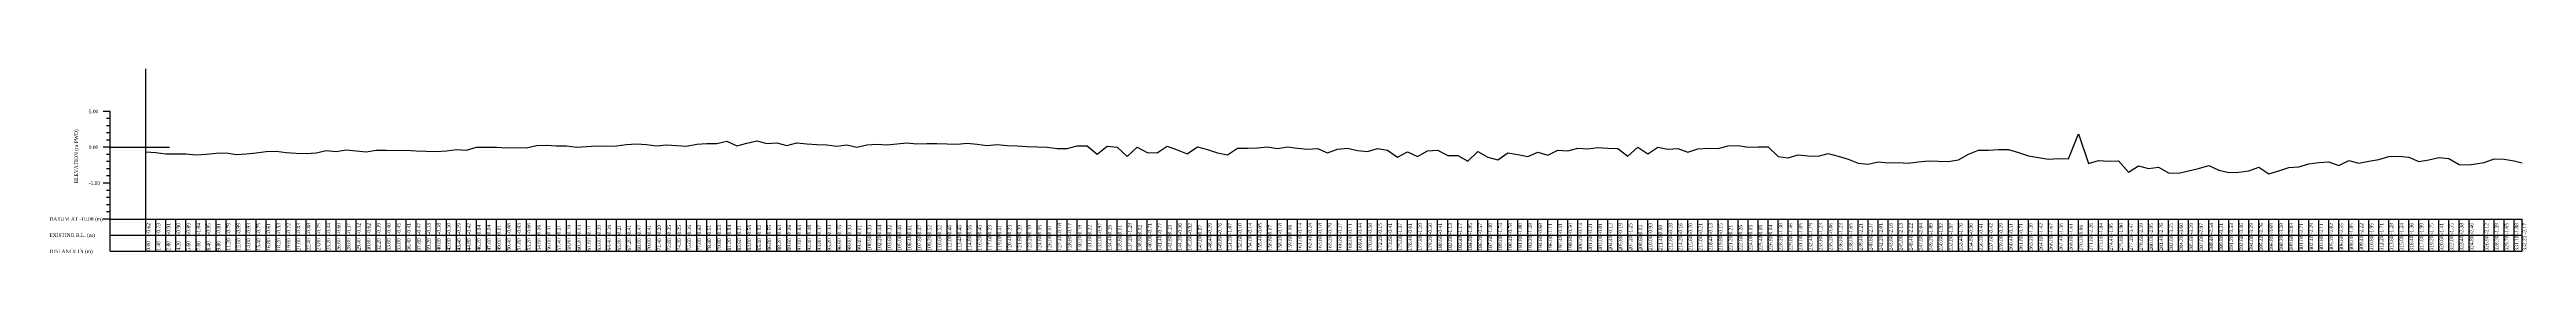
# Model space of a CAD drawing. Header units: metres. Extents: x -148477 to 168932, y -55673 to -2736.
# Drawn here: x 4700.8 to 5047.1, y -17466.3 to -17440.4 of the extents above; entities that cross this region are included whole.
import ezdxf

# ---------------------------------------------------------------- set-up
doc = ezdxf.new("R2010")
doc.units = ezdxf.units.M
doc.styles.add('liza', font='times.ttf', dxfattribs={"height": 2})

msp = doc.modelspace()

# ---------------------------------------------------------------- linework, layer by layer
at = {"color": 3, "linetype": 'Continuous', "lineweight": -3, "ltscale": 0.5}
for p, q in [((4714.3012, -17461.347), (4714.3012, -17440.3964)), ((4709.3012, -17451.347), (4717.5747, -17451.347))]:
    msp.add_line(p, q, dxfattribs=at)
at = {"color": 6, "linetype": 'Continuous', "lineweight": -3, "ltscale": 0.5}
for p, q in [((4709.3012, -17446.347), (4708.3012, -17446.347)), ((4709.3012, -17465.847), (4709.3012, -17446.347)), ((4709.3012, -17447.347), (4708.8012, -17447.347)), ((4709.3012, -17448.347), (4708.8012, -17448.347)), ((4709.3012, -17449.347), (4708.8012, -17449.347)), ((4709.3012, -17450.347), (4708.8012, -17450.347)), ((4709.3012, -17451.347), (4708.3012, -17451.347)), ((4709.3012, -17452.347), (4708.8012, -17452.347)), ((4709.3012, -17453.347), (4708.8012, -17453.347)), ((4709.3012, -17456.347), (4708.3012, -17456.347)), ((4709.3012, -17454.347), (4708.8012, -17454.347)), ((4709.3012, -17455.347), (4708.8012, -17455.347)), ((4709.3012, -17457.347), (4708.8012, -17457.347)), ((4709.3012, -17458.347), (4708.8012, -17458.347)), ((4709.3012, -17459.347), (4708.8012, -17459.347)), ((4709.3012, -17460.347), (4708.8012, -17460.347)), ((4709.3012, -17461.347), (4708.3012, -17461.347)), ((4709.3012, -17461.347), (5046.5212, -17461.347)), ((4709.3012, -17463.597), (5046.5212, -17463.597)), ((4714.3012, -17465.847), (4714.3012, -17461.347)), ((4715.7012, -17465.847), (4715.7012, -17461.347)), ((4717.1012, -17465.847), (4717.1012, -17461.347)), ((4718.5012, -17465.847), (4718.5012, -17461.347)), ((4719.9012, -17465.847), (4719.9012, -17461.347)), ((4721.3012, -17465.847), (4721.3012, -17461.347)), ((4722.7012, -17465.847), (4722.7012, -17461.347)), ((4724.1012, -17465.847), (4724.1012, -17461.347)), ((4725.5012, -17465.847), (4725.5012, -17461.347)), ((4726.9012, -17465.847), (4726.9012, -17461.347)), ((4728.3012, -17465.847), (4728.3012, -17461.347)), ((4729.7012, -17465.847), (4729.7012, -17461.347)), ((4731.1012, -17465.847), (4731.1012, -17461.347)), ((4732.5012, -17465.847), (4732.5012, -17461.347)), ((4733.9012, -17465.847), (4733.9012, -17461.347)), ((4735.3012, -17465.847), (4735.3012, -17461.347)), ((4736.7012, -17465.847), (4736.7012, -17461.347)), ((4738.1012, -17465.847), (4738.1012, -17461.347)), ((4739.5012, -17465.847), (4739.5012, -17461.347)), ((4740.9012, -17465.847), (4740.9012, -17461.347)), ((4742.3012, -17465.847), (4742.3012, -17461.347)), ((4743.7012, -17465.847), (4743.7012, -17461.347)), ((4745.1012, -17465.847), (4745.1012, -17461.347)), ((4746.5012, -17465.847), (4746.5012, -17461.347)), ((4747.9012, -17465.847), (4747.9012, -17461.347)), ((4749.3012, -17465.847), (4749.3012, -17461.347)), ((4750.7012, -17465.847), (4750.7012, -17461.347)), ((4752.1012, -17465.847), (4752.1012, -17461.347)), ((4753.5012, -17465.847), (4753.5012, -17461.347)), ((4754.9012, -17465.847), (4754.9012, -17461.347)), ((4756.3012, -17465.847), (4756.3012, -17461.347)), ((4757.7012, -17465.847), (4757.7012, -17461.347)), ((4759.1012, -17465.847), (4759.1012, -17461.347)), ((4760.5012, -17465.847), (4760.5012, -17461.347)), ((4761.9012, -17465.847), (4761.9012, -17461.347)), ((4763.3012, -17465.847), (4763.3012, -17461.347)), ((4764.7012, -17465.847), (4764.7012, -17461.347)), ((4766.1012, -17465.847), (4766.1012, -17461.347)), ((4767.5012, -17465.847), (4767.5012, -17461.347)), ((4768.9012, -17465.847), (4768.9012, -17461.347)), ((4770.3012, -17465.847), (4770.3012, -17461.347)), ((4771.7012, -17465.847), (4771.7012, -17461.347)), ((4773.1012, -17465.847), (4773.1012, -17461.347)), ((4774.5012, -17465.847), (4774.5012, -17461.347)), ((4775.9012, -17465.847), (4775.9012, -17461.347)), ((4777.3012, -17465.847), (4777.3012, -17461.347)), ((4778.7012, -17465.847), (4778.7012, -17461.347)), ((4780.1012, -17465.847), (4780.1012, -17461.347)), ((4781.5012, -17465.847), (4781.5012, -17461.347)), ((4782.9012, -17465.847), (4782.9012, -17461.347)), ((4784.3012, -17465.847), (4784.3012, -17461.347)), ((4785.7012, -17465.847), (4785.7012, -17461.347)), ((4787.1012, -17465.847), (4787.1012, -17461.347)), ((4788.5012, -17465.847), (4788.5012, -17461.347)), ((4789.9012, -17465.847), (4789.9012, -17461.347)), ((4791.3012, -17465.847), (4791.3012, -17461.347)), ((4792.7012, -17465.847), (4792.7012, -17461.347)), ((4794.1012, -17465.847), (4794.1012, -17461.347)), ((4795.5012, -17465.847), (4795.5012, -17461.347)), ((4796.9012, -17465.847), (4796.9012, -17461.347)), ((4798.3012, -17465.847), (4798.3012, -17461.347)), ((4799.7012, -17465.847), (4799.7012, -17461.347)), ((4801.1012, -17465.847), (4801.1012, -17461.347)), ((4802.5012, -17465.847), (4802.5012, -17461.347)), ((4803.9012, -17465.847), (4803.9012, -17461.347)), ((4805.3012, -17465.847), (4805.3012, -17461.347)), ((4806.7012, -17465.847), (4806.7012, -17461.347)), ((4808.1012, -17465.847), (4808.1012, -17461.347)), ((4809.5012, -17465.847), (4809.5012, -17461.347)), ((4810.9012, -17465.847), (4810.9012, -17461.347)), ((4812.3012, -17465.847), (4812.3012, -17461.347)), ((4813.7012, -17465.847), (4813.7012, -17461.347)), ((4815.1012, -17465.847), (4815.1012, -17461.347)), ((4816.5012, -17465.847), (4816.5012, -17461.347)), ((4817.9012, -17465.847), (4817.9012, -17461.347)), ((4819.3012, -17465.847), (4819.3012, -17461.347)), ((4820.7012, -17465.847), (4820.7012, -17461.347)), ((4822.1012, -17465.847), (4822.1012, -17461.347)), ((4823.5012, -17465.847), (4823.5012, -17461.347)), ((4824.9012, -17465.847), (4824.9012, -17461.347)), ((4826.3012, -17465.847), (4826.3012, -17461.347)), ((4827.7012, -17465.847), (4827.7012, -17461.347)), ((4829.1012, -17465.847), (4829.1012, -17461.347)), ((4830.5012, -17465.847), (4830.5012, -17461.347)), ((4831.9012, -17465.847), (4831.9012, -17461.347)), ((4833.3012, -17465.847), (4833.3012, -17461.347)), ((4834.7012, -17465.847), (4834.7012, -17461.347)), ((4836.1012, -17465.847), (4836.1012, -17461.347)), ((4837.5012, -17465.847), (4837.5012, -17461.347)), ((4838.9012, -17465.847), (4838.9012, -17461.347)), ((4840.3012, -17465.847), (4840.3012, -17461.347)), ((4841.7012, -17465.847), (4841.7012, -17461.347)), ((4843.1012, -17465.847), (4843.1012, -17461.347)), ((4844.5012, -17465.847), (4844.5012, -17461.347)), ((4845.9012, -17465.847), (4845.9012, -17461.347)), ((4847.3012, -17465.847), (4847.3012, -17461.347)), ((4848.7012, -17465.847), (4848.7012, -17461.347)), ((4850.1012, -17465.847), (4850.1012, -17461.347)), ((4851.5012, -17465.847), (4851.5012, -17461.347)), ((4852.9012, -17465.847), (4852.9012, -17461.347)), ((4854.3012, -17465.847), (4854.3012, -17461.347)), ((4855.7012, -17465.847), (4855.7012, -17461.347)), ((4857.1012, -17465.847), (4857.1012, -17461.347)), ((4858.5012, -17465.847), (4858.5012, -17461.347)), ((4859.9012, -17465.847), (4859.9012, -17461.347)), ((4861.3012, -17465.847), (4861.3012, -17461.347)), ((4862.7012, -17465.847), (4862.7012, -17461.347)), ((4864.1012, -17465.847), (4864.1012, -17461.347)), ((4865.5012, -17465.847), (4865.5012, -17461.347)), ((4866.9012, -17465.847), (4866.9012, -17461.347)), ((4868.3012, -17465.847), (4868.3012, -17461.347)), ((4869.7012, -17465.847), (4869.7012, -17461.347)), ((4871.1012, -17465.847), (4871.1012, -17461.347)), ((4872.5012, -17465.847), (4872.5012, -17461.347)), ((4873.9012, -17465.847), (4873.9012, -17461.347)), ((4875.3012, -17465.847), (4875.3012, -17461.347)), ((4876.7012, -17465.847), (4876.7012, -17461.347)), ((4878.1012, -17465.847), (4878.1012, -17461.347)), ((4879.5012, -17465.847), (4879.5012, -17461.347)), ((4880.9012, -17465.847), (4880.9012, -17461.347)), ((4882.3012, -17465.847), (4882.3012, -17461.347)), ((4883.7012, -17465.847), (4883.7012, -17461.347)), ((4885.1012, -17465.847), (4885.1012, -17461.347)), ((4886.5012, -17465.847), (4886.5012, -17461.347)), ((4887.9012, -17465.847), (4887.9012, -17461.347)), ((4889.3012, -17465.847), (4889.3012, -17461.347)), ((4890.7012, -17465.847), (4890.7012, -17461.347)), ((4892.1012, -17465.847), (4892.1012, -17461.347)), ((4893.5012, -17465.847), (4893.5012, -17461.347)), ((4894.9012, -17465.847), (4894.9012, -17461.347)), ((4896.3012, -17465.847), (4896.3012, -17461.347)), ((4897.7012, -17465.847), (4897.7012, -17461.347)), ((4899.1012, -17465.847), (4899.1012, -17461.347)), ((4900.5012, -17465.847), (4900.5012, -17461.347)), ((4901.9012, -17465.847), (4901.9012, -17461.347)), ((4903.3012, -17465.847), (4903.3012, -17461.347)), ((4904.7012, -17465.847), (4904.7012, -17461.347)), ((4906.1012, -17465.847), (4906.1012, -17461.347)), ((4907.5012, -17465.847), (4907.5012, -17461.347)), ((4908.9012, -17465.847), (4908.9012, -17461.347)), ((4910.3012, -17465.847), (4910.3012, -17461.347)), ((4911.7012, -17465.847), (4911.7012, -17461.347)), ((4913.1012, -17465.847), (4913.1012, -17461.347)), ((4914.5012, -17465.847), (4914.5012, -17461.347)), ((4915.9012, -17465.847), (4915.9012, -17461.347)), ((4917.3012, -17465.847), (4917.3012, -17461.347)), ((4918.7012, -17465.847), (4918.7012, -17461.347)), ((4920.1012, -17465.847), (4920.1012, -17461.347)), ((4921.5012, -17465.847), (4921.5012, -17461.347)), ((4922.9012, -17465.847), (4922.9012, -17461.347)), ((4924.3012, -17465.847), (4924.3012, -17461.347)), ((4925.7012, -17465.847), (4925.7012, -17461.347)), ((4927.1012, -17465.847), (4927.1012, -17461.347)), ((4928.5012, -17465.847), (4928.5012, -17461.347)), ((4929.9012, -17465.847), (4929.9012, -17461.347)), ((4931.3012, -17465.847), (4931.3012, -17461.347)), ((4932.7012, -17465.847), (4932.7012, -17461.347)), ((4934.1012, -17465.847), (4934.1012, -17461.347)), ((4935.5012, -17465.847), (4935.5012, -17461.347)), ((4936.9012, -17465.847), (4936.9012, -17461.347)), ((4938.3012, -17465.847), (4938.3012, -17461.347)), ((4939.7012, -17465.847), (4939.7012, -17461.347)), ((4941.1012, -17465.847), (4941.1012, -17461.347)), ((4942.5012, -17465.847), (4942.5012, -17461.347)), ((4943.9012, -17465.847), (4943.9012, -17461.347)), ((4945.3012, -17465.847), (4945.3012, -17461.347)), ((4946.7012, -17465.847), (4946.7012, -17461.347)), ((4948.1012, -17465.847), (4948.1012, -17461.347)), ((4949.5012, -17465.847), (4949.5012, -17461.347)), ((4950.9012, -17465.847), (4950.9012, -17461.347)), ((4952.3012, -17465.847), (4952.3012, -17461.347)), ((4953.7012, -17465.847), (4953.7012, -17461.347)), ((4955.1012, -17465.847), (4955.1012, -17461.347)), ((4956.5012, -17465.847), (4956.5012, -17461.347)), ((4957.9012, -17465.847), (4957.9012, -17461.347)), ((4959.3012, -17465.847), (4959.3012, -17461.347)), ((4960.7012, -17465.847), (4960.7012, -17461.347)), ((4962.1012, -17465.847), (4962.1012, -17461.347)), ((4963.5012, -17465.847), (4963.5012, -17461.347)), ((4964.9012, -17465.847), (4964.9012, -17461.347)), ((4966.3012, -17465.847), (4966.3012, -17461.347)), ((4967.7012, -17465.847), (4967.7012, -17461.347)), ((4969.1012, -17465.847), (4969.1012, -17461.347)), ((4970.5012, -17465.847), (4970.5012, -17461.347)), ((4971.9012, -17465.847), (4971.9012, -17461.347)), ((4973.3012, -17465.847), (4973.3012, -17461.347)), ((4974.7012, -17465.847), (4974.7012, -17461.347)), ((4976.1012, -17465.847), (4976.1012, -17461.347)), ((4977.5012, -17465.847), (4977.5012, -17461.347)), ((4978.9012, -17465.847), (4978.9012, -17461.347)), ((4980.3012, -17465.847), (4980.3012, -17461.347)), ((4981.7012, -17465.847), (4981.7012, -17461.347)), ((4983.1012, -17465.847), (4983.1012, -17461.347)), ((4984.5012, -17465.847), (4984.5012, -17461.347)), ((4985.9012, -17465.847), (4985.9012, -17461.347)), ((4987.3012, -17465.847), (4987.3012, -17461.347)), ((4988.7012, -17465.847), (4988.7012, -17461.347)), ((4990.1012, -17465.847), (4990.1012, -17461.347)), ((4991.5012, -17465.847), (4991.5012, -17461.347)), ((4992.9012, -17465.847), (4992.9012, -17461.347)), ((4994.3012, -17465.847), (4994.3012, -17461.347)), ((4995.7012, -17465.847), (4995.7012, -17461.347)), ((4997.1012, -17465.847), (4997.1012, -17461.347)), ((4998.5012, -17465.847), (4998.5012, -17461.347)), ((4999.9012, -17465.847), (4999.9012, -17461.347)), ((5001.3012, -17465.847), (5001.3012, -17461.347)), ((5002.7012, -17465.847), (5002.7012, -17461.347)), ((5004.1012, -17465.847), (5004.1012, -17461.347)), ((5005.5012, -17465.847), (5005.5012, -17461.347)), ((5006.9012, -17465.847), (5006.9012, -17461.347)), ((5008.3012, -17465.847), (5008.3012, -17461.347)), ((5009.7012, -17465.847), (5009.7012, -17461.347)), ((5011.1012, -17465.847), (5011.1012, -17461.347)), ((5012.5012, -17465.847), (5012.5012, -17461.347)), ((5013.9012, -17465.847), (5013.9012, -17461.347)), ((5015.3012, -17465.847), (5015.3012, -17461.347)), ((5016.7012, -17465.847), (5016.7012, -17461.347)), ((5018.1012, -17465.847), (5018.1012, -17461.347)), ((5019.5012, -17465.847), (5019.5012, -17461.347)), ((5020.9012, -17465.847), (5020.9012, -17461.347)), ((5022.3012, -17465.847), (5022.3012, -17461.347)), ((5023.7012, -17465.847), (5023.7012, -17461.347)), ((5025.1012, -17465.847), (5025.1012, -17461.347)), ((5026.5012, -17465.847), (5026.5012, -17461.347)), ((5027.9012, -17465.847), (5027.9012, -17461.347)), ((5029.3012, -17465.847), (5029.3012, -17461.347)), ((5030.7012, -17465.847), (5030.7012, -17461.347)), ((5032.1012, -17465.847), (5032.1012, -17461.347)), ((5033.5012, -17465.847), (5033.5012, -17461.347)), ((5034.9012, -17465.847), (5034.9012, -17461.347)), ((5036.3012, -17465.847), (5036.3012, -17461.347)), ((5037.7012, -17465.847), (5037.7012, -17461.347)), ((5039.1012, -17465.847), (5039.1012, -17461.347)), ((5041.2012, -17465.847), (5041.2012, -17461.347)), ((5042.6012, -17465.847), (5042.6012, -17461.347)), ((5044.0012, -17465.847), (5044.0012, -17461.347)), ((5045.4012, -17465.847), (5045.4012, -17461.347)), ((5046.5212, -17465.847), (5046.5212, -17461.347)), ((4709.3012, -17465.847), (5046.5212, -17465.847))]:
    msp.add_line(p, q, dxfattribs=at)
at = {"color": 4, "linetype": 'Continuous', "lineweight": -3, "ltscale": 0.5}
msp.add_lwpolyline([(4714.3012, -17451.967), (4715.7012, -17452.077), (4717.1012, -17452.257), (4718.5012, -17452.247), (4719.9012, -17452.237), (4721.3012, -17452.383), (4722.7012, -17452.297), (4724.1012, -17452.157), (4725.5012, -17452.137), (4726.9012, -17452.338), (4728.3012, -17452.272), (4729.7012, -17452.101), (4731.1012, -17451.953), (4732.5012, -17451.877), (4733.9012, -17452.067), (4735.3012, -17452.177), (4736.7012, -17452.225), (4738.1012, -17452.098), (4739.5012, -17451.786), (4740.9012, -17451.943), (4742.3012, -17451.72), (4743.7012, -17451.863), (4745.1012, -17451.963), (4746.5012, -17451.742), (4747.9012, -17451.744), (4749.3012, -17451.793), (4750.7012, -17451.76), (4752.1012, -17451.818), (4753.5012, -17451.873), (4754.9012, -17451.927), (4756.3012, -17451.844), (4757.7012, -17451.637), (4759.1012, -17451.767), (4760.5012, -17451.307), (4761.9012, -17451.307), (4763.3012, -17451.337), (4764.7012, -17451.427), (4766.1012, -17451.377), (4767.5012, -17451.407), (4768.9012, -17451.087), (4770.3012, -17451.037), (4771.7012, -17451.137), (4773.1012, -17451.157), (4774.5012, -17451.317), (4775.9012, -17451.237), (4777.3012, -17451.147), (4778.7012, -17451.187), (4780.1012, -17451.137), (4781.5012, -17450.937), (4782.9012, -17450.877), (4784.3012, -17450.937), (4785.7012, -17451.147), (4787.1012, -17450.997), (4788.5012, -17451.097), (4789.9012, -17451.187), (4791.3012, -17450.917), (4792.7012, -17450.837), (4794.1012, -17450.817), (4795.5012, -17450.507), (4796.9012, -17451.137), (4798.3012, -17450.767), (4799.7012, -17450.427), (4801.1012, -17450.797), (4802.5012, -17450.717), (4803.9012, -17451.087), (4805.3012, -17450.717), (4806.7012, -17450.867), (4808.1012, -17450.977), (4809.5012, -17451.017), (4810.9012, -17451.197), (4812.3012, -17451.017), (4813.7012, -17451.337), (4815.1012, -17451.017), (4816.5012, -17450.907), (4817.9012, -17451.027), (4819.3012, -17450.887), (4820.7012, -17450.737), (4822.1012, -17450.877), (4823.5012, -17450.824), (4824.9012, -17450.827), (4826.3012, -17450.887), (4827.7012, -17450.897), (4829.1012, -17450.787), (4830.5012, -17450.897), (4831.9012, -17451.117), (4833.3012, -17450.937), (4834.7012, -17451.117), (4836.1012, -17451.147), (4837.5012, -17451.247), (4838.9012, -17451.302), (4840.3012, -17451.337), (4841.7012, -17451.527), (4843.1012, -17451.517), (4844.5012, -17451.16), (4845.9012, -17451.123), (4847.3012, -17452.321), (4848.7012, -17451.194), (4850.1012, -17451.337), (4851.5012, -17452.627), (4852.9012, -17451.327), (4854.3012, -17452.061), (4855.7012, -17452.118), (4857.1012, -17451.214), (4858.5012, -17451.708), (4859.9012, -17452.268), (4861.3012, -17451.275), (4862.7012, -17451.638), (4864.1012, -17452.104), (4865.5012, -17452.419), (4866.9012, -17451.45), (4868.3012, -17451.483), (4869.7012, -17451.402), (4871.1012, -17451.273), (4872.5012, -17451.524), (4873.9012, -17451.289), (4875.3012, -17451.485), (4876.7012, -17451.588), (4878.1012, -17451.527), (4879.5012, -17452.137), (4880.9012, -17451.621), (4882.3012, -17451.456), (4883.7012, -17451.785), (4885.1012, -17451.931), (4886.5012, -17451.496), (4887.9012, -17451.752), (4889.3012, -17452.715), (4890.7012, -17451.959), (4892.1012, -17452.641), (4893.5012, -17451.848), (4894.9012, -17451.754), (4896.3012, -17452.476), (4897.7012, -17452.513), (4899.1012, -17453.298), (4900.5012, -17451.917), (4901.9012, -17452.743), (4903.3012, -17453.092), (4904.7012, -17452.125), (4906.1012, -17452.35), (4907.5012, -17452.626), (4908.9012, -17452.028), (4910.3012, -17452.458), (4911.7012, -17451.757), (4913.1012, -17451.845), (4914.5012, -17451.49), (4915.9012, -17451.556), (4917.3012, -17451.354), (4918.7012, -17451.478), (4920.1012, -17451.533), (4921.5012, -17452.598), (4922.9012, -17451.318), (4924.3012, -17452.278), (4925.7012, -17451.345), (4927.1012, -17451.628), (4928.5012, -17451.505), (4929.9012, -17452.045), (4931.3012, -17451.558), (4932.7012, -17451.481), (4934.1012, -17451.496), (4935.5012, -17451.134), (4936.9012, -17451.083), (4938.3012, -17451.318), (4939.7012, -17451.302), (4941.1012, -17451.304), (4942.5012, -17452.642), (4943.9012, -17452.805), (4945.3012, -17452.395), (4946.7012, -17452.541), (4948.1012, -17452.58), (4949.5012, -17452.21), (4950.9012, -17452.573), (4952.3012, -17453.001), (4953.7012, -17453.56), (4955.1012, -17453.717), (4956.5012, -17453.362), (4957.9012, -17453.509), (4959.3012, -17453.474), (4960.7012, -17453.565), (4962.1012, -17453.39), (4963.5012, -17453.237), (4964.9012, -17453.267), (4966.3012, -17453.322), (4967.7012, -17453.108), (4969.1012, -17452.305), (4970.5012, -17451.761), (4971.9012, -17451.767), (4973.3012, -17451.633), (4974.7012, -17451.658), (4976.1012, -17452.055), (4977.5012, -17452.549), (4978.9012, -17452.771), (4980.3012, -17453.014), (4981.7012, -17452.907), (4983.1012, -17452.952), (4984.5012, -17449.487), (4985.9012, -17453.612), (4987.3012, -17453.186), (4988.7012, -17453.297), (4990.1012, -17453.249), (4991.5012, -17454.819), (4992.9012, -17453.936), (4994.3012, -17454.297), (4995.7012, -17454.11), (4997.1012, -17454.9), (4998.5012, -17454.95), (4999.9012, -17454.639), (5001.3012, -17454.312), (5002.7012, -17453.891), (5004.1012, -17454.555), (5005.5012, -17454.882), (5006.9012, -17454.807), (5008.3012, -17454.636), (5009.7012, -17454.11), (5011.1012, -17455.038), (5012.5012, -17454.622), (5013.9012, -17454.18), (5015.3012, -17454.054), (5016.7012, -17453.64), (5018.1012, -17453.453), (5019.5012, -17453.371), (5020.9012, -17453.893), (5022.3012, -17453.194), (5023.7012, -17453.566), (5025.1012, -17453.302), (5026.5012, -17453.057), (5027.9012, -17452.629), (5029.3012, -17452.582), (5030.7012, -17452.707), (5032.1012, -17453.334), (5033.5012, -17453.101), (5034.9012, -17452.76), (5036.3012, -17452.893), (5037.7012, -17453.724), (5039.1012, -17453.811), (5041.2012, -17453.47), (5042.6012, -17452.939), (5044.0012, -17452.997), (5045.4012, -17453.228), (5046.5212, -17453.515)], dxfattribs=at)

# ---------------------------------------------------------------- texts
at = {"color": 6, "linetype": 'Continuous', "lineweight": -3, "ltscale": 0.5, "char_height": 0.5, "attachment_point": 1, "style": 'liza'}
for s, insert, width in [('5.00', (4706.3012, -17446.097), 2), ('0.00', (4706.3012, -17451.097), 2), ('-5.00', (4706.3012, -17456.097), 2), ('DATUM AT -10.00 (m)', (4700.8012, -17461.097), 7.5), ('EXISTING R.L. (m)', (4700.8012, -17463.347), 7.5), ('DISTANCE IN (m)', (4700.8012, -17465.597), 7.5)]:
    msp.add_mtext(s, dxfattribs=dict(at, insert=insert, width=width))
at = {"color": 6, "linetype": 'Continuous', "lineweight": -3, "ltscale": 0.5, "char_height": 0.5, "attachment_point": 1, "rotation": 90, "style": 'liza'}
for s, insert, width in [('ELEVATION (m PWD)', (4704.3012, -17456.347), 10), ('-0.62', (4714.4012, -17463.497), 2.15), ('-0.73', (4715.8012, -17463.497), 2.15), ('-0.91', (4717.2012, -17463.497), 2.15), ('-0.90', (4718.6012, -17463.497), 2.15), ('-0.89', (4720.0012, -17463.497), 2.15), ('-1.04', (4721.4012, -17463.497), 2.15), ('-0.95', (4722.8012, -17463.497), 2.15), ('-0.81', (4724.2012, -17463.497), 2.15), ('-0.79', (4725.6012, -17463.497), 2.15), ('11.20', (4725.6012, -17465.747), 2.15), ('-0.99', (4727.0012, -17463.497), 2.15), ('12.60', (4727.0012, -17465.747), 2.15), ('-0.93', (4728.4012, -17463.497), 2.15), ('14.00', (4728.4012, -17465.747), 2.15), ('-0.75', (4729.8012, -17463.497), 2.15), ('15.40', (4729.8012, -17465.747), 2.15), ('-0.61', (4731.2012, -17463.497), 2.15), ('16.80', (4731.2012, -17465.747), 2.15), ('-0.53', (4732.6012, -17463.497), 2.15), ('18.20', (4732.6012, -17465.747), 2.15), ('-0.72', (4734.0012, -17463.497), 2.15), ('19.60', (4734.0012, -17465.747), 2.15), ('-0.83', (4735.4012, -17463.497), 2.15), ('21.00', (4735.4012, -17465.747), 2.15), ('-0.88', (4736.8012, -17463.497), 2.15), ('22.40', (4736.8012, -17465.747), 2.15), ('-0.75', (4738.2012, -17463.497), 2.15), ('23.80', (4738.2012, -17465.747), 2.15), ('-0.44', (4739.6012, -17463.497), 2.15), ('25.20', (4739.6012, -17465.747), 2.15), ('-0.60', (4741.0012, -17463.497), 2.15), ('26.60', (4741.0012, -17465.747), 2.15), ('-0.37', (4742.4012, -17463.497), 2.15), ('28.00', (4742.4012, -17465.747), 2.15), ('-0.52', (4743.8012, -17463.497), 2.15), ('29.40', (4743.8012, -17465.747), 2.15), ('-0.62', (4745.2012, -17463.497), 2.15), ('30.80', (4745.2012, -17465.747), 2.15), ('-0.39', (4746.6012, -17463.497), 2.15), ('32.20', (4746.6012, -17465.747), 2.15), ('-0.40', (4748.0012, -17463.497), 2.15), ('33.60', (4748.0012, -17465.747), 2.15), ('-0.45', (4749.4012, -17463.497), 2.15), ('35.00', (4749.4012, -17465.747), 2.15), ('-0.41', (4750.8012, -17463.497), 2.15), ('36.40', (4750.8012, -17465.747), 2.15), ('-0.47', (4752.2012, -17463.497), 2.15), ('37.80', (4752.2012, -17465.747), 2.15), ('-0.53', (4753.6012, -17463.497), 2.15), ('39.20', (4753.6012, -17465.747), 2.15), ('-0.58', (4755.0012, -17463.497), 2.15), ('40.60', (4755.0012, -17465.747), 2.15), ('-0.50', (4756.4012, -17463.497), 2.15), ('42.00', (4756.4012, -17465.747), 2.15), ('-0.29', (4757.8012, -17463.497), 2.15), ('43.40', (4757.8012, -17465.747), 2.15), ('-0.42', (4759.2012, -17463.497), 2.15), ('44.80', (4759.2012, -17465.747), 2.15), ('0.04', (4760.6012, -17463.497), 2.15), ('46.20', (4760.6012, -17465.747), 2.15), ('0.04', (4762.0012, -17463.497), 2.15), ('47.60', (4762.0012, -17465.747), 2.15), ('0.01', (4763.4012, -17463.497), 2.15), ('49.00', (4763.4012, -17465.747), 2.15), ('-0.08', (4764.8012, -17463.497), 2.15), ('50.40', (4764.8012, -17465.747), 2.15), ('-0.03', (4766.2012, -17463.497), 2.15), ('51.80', (4766.2012, -17465.747), 2.15), ('-0.06', (4767.6012, -17463.497), 2.15), ('53.20', (4767.6012, -17465.747), 2.15), ('0.26', (4769.0012, -17463.497), 2.15), ('54.60', (4769.0012, -17465.747), 2.15), ('0.31', (4770.4012, -17463.497), 2.15), ('56.00', (4770.4012, -17465.747), 2.15), ('0.21', (4771.8012, -17463.497), 2.15), ('57.40', (4771.8012, -17465.747), 2.15), ('0.19', (4773.2012, -17463.497), 2.15), ('58.80', (4773.2012, -17465.747), 2.15), ('0.03', (4774.6012, -17463.497), 2.15), ('60.20', (4774.6012, -17465.747), 2.15), ('0.11', (4776.0012, -17463.497), 2.15), ('61.60', (4776.0012, -17465.747), 2.15), ('0.20', (4777.4012, -17463.497), 2.15), ('63.00', (4777.4012, -17465.747), 2.15), ('0.16', (4778.8012, -17463.497), 2.15), ('64.40', (4778.8012, -17465.747), 2.15), ('0.21', (4780.2012, -17463.497), 2.15), ('65.80', (4780.2012, -17465.747), 2.15), ('0.41', (4781.6012, -17463.497), 2.15), ('67.20', (4781.6012, -17465.747), 2.15), ('0.47', (4783.0012, -17463.497), 2.15), ('68.60', (4783.0012, -17465.747), 2.15), ('0.41', (4784.4012, -17463.497), 2.15), ('70.00', (4784.4012, -17465.747), 2.15), ('0.20', (4785.8012, -17463.497), 2.15), ('71.40', (4785.8012, -17465.747), 2.15), ('0.35', (4787.2012, -17463.497), 2.15), ('72.80', (4787.2012, -17465.747), 2.15), ('0.25', (4788.6012, -17463.497), 2.15), ('74.20', (4788.6012, -17465.747), 2.15), ('0.16', (4790.0012, -17463.497), 2.15), ('75.60', (4790.0012, -17465.747), 2.15), ('0.43', (4791.4012, -17463.497), 2.15), ('77.00', (4791.4012, -17465.747), 2.15), ('0.51', (4792.8012, -17463.497), 2.15), ('78.40', (4792.8012, -17465.747), 2.15), ('0.53', (4794.2012, -17463.497), 2.15), ('79.80', (4794.2012, -17465.747), 2.15), ('0.84', (4795.6012, -17463.497), 2.15), ('81.20', (4795.6012, -17465.747), 2.15), ('0.21', (4797.0012, -17463.497), 2.15), ('82.60', (4797.0012, -17465.747), 2.15), ('0.58', (4798.4012, -17463.497), 2.15), ('84.00', (4798.4012, -17465.747), 2.15), ('0.92', (4799.8012, -17463.497), 2.15), ('85.40', (4799.8012, -17465.747), 2.15), ('0.55', (4801.2012, -17463.497), 2.15), ('86.80', (4801.2012, -17465.747), 2.15), ('0.63', (4802.6012, -17463.497), 2.15), ('88.20', (4802.6012, -17465.747), 2.15), ('0.26', (4804.0012, -17463.497), 2.15), ('89.60', (4804.0012, -17465.747), 2.15), ('0.63', (4805.4012, -17463.497), 2.15), ('91.00', (4805.4012, -17465.747), 2.15), ('0.48', (4806.8012, -17463.497), 2.15), ('92.40', (4806.8012, -17465.747), 2.15), ('0.37', (4808.2012, -17463.497), 2.15), ('93.80', (4808.2012, -17465.747), 2.15), ('0.33', (4809.6012, -17463.497), 2.15), ('95.20', (4809.6012, -17465.747), 2.15), ('0.15', (4811.0012, -17463.497), 2.15), ('96.60', (4811.0012, -17465.747), 2.15), ('0.33', (4812.4012, -17463.497), 2.15), ('98.00', (4812.4012, -17465.747), 2.15), ('0.01', (4813.8012, -17463.497), 2.15), ('99.40', (4813.8012, -17465.747), 2.15), ('0.33', (4815.2012, -17463.497), 2.15), ('100.80', (4815.2012, -17465.747), 2.15), ('0.44', (4816.6012, -17463.497), 2.15), ('102.20', (4816.6012, -17465.747), 2.15), ('0.32', (4818.0012, -17463.497), 2.15), ('103.60', (4818.0012, -17465.747), 2.15), ('0.46', (4819.4012, -17463.497), 2.15), ('105.00', (4819.4012, -17465.747), 2.15), ('0.61', (4820.8012, -17463.497), 2.15), ('106.40', (4820.8012, -17465.747), 2.15), ('0.47', (4822.2012, -17463.497), 2.15), ('107.80', (4822.2012, -17465.747), 2.15), ('0.52', (4823.6012, -17463.497), 2.15), ('109.20', (4823.6012, -17465.747), 2.15), ('0.52', (4825.0012, -17463.497), 2.15), ('110.60', (4825.0012, -17465.747), 2.15), ('0.46', (4826.4012, -17463.497), 2.15), ('112.00', (4826.4012, -17465.747), 2.15), ('0.45', (4827.8012, -17463.497), 2.15), ('113.40', (4827.8012, -17465.747), 2.15), ('0.56', (4829.2012, -17463.497), 2.15), ('114.80', (4829.2012, -17465.747), 2.15), ('0.45', (4830.6012, -17463.497), 2.15), ('116.20', (4830.6012, -17465.747), 2.15), ('0.23', (4832.0012, -17463.497), 2.15), ('117.60', (4832.0012, -17465.747), 2.15), ('0.41', (4833.4012, -17463.497), 2.15), ('119.00', (4833.4012, -17465.747), 2.15), ('0.23', (4834.8012, -17463.497), 2.15), ('120.40', (4834.8012, -17465.747), 2.15), ('0.20', (4836.2012, -17463.497), 2.15), ('121.80', (4836.2012, -17465.747), 2.15), ('0.10', (4837.6012, -17463.497), 2.15), ('123.20', (4837.6012, -17465.747), 2.15), ('0.05', (4839.0012, -17463.497), 2.15), ('124.60', (4839.0012, -17465.747), 2.15), ('0.01', (4840.4012, -17463.497), 2.15), ('126.00', (4840.4012, -17465.747), 2.15), ('-0.18', (4841.8012, -17463.497), 2.15), ('127.40', (4841.8012, -17465.747), 2.15), ('-0.17', (4843.2012, -17463.497), 2.15), ('128.80', (4843.2012, -17465.747), 2.15), ('0.19', (4844.6012, -17463.497), 2.15), ('130.20', (4844.6012, -17465.747), 2.15), ('0.22', (4846.0012, -17463.497), 2.15), ('131.60', (4846.0012, -17465.747), 2.15), ('-0.97', (4847.4012, -17463.497), 2.15), ('133.00', (4847.4012, -17465.747), 2.15), ('0.15', (4848.8012, -17463.497), 2.15), ('134.40', (4848.8012, -17465.747), 2.15), ('0.01', (4850.2012, -17463.497), 2.15), ('135.80', (4850.2012, -17465.747), 2.15), ('-1.28', (4851.6012, -17463.497), 2.15), ('137.20', (4851.6012, -17465.747), 2.15), ('0.02', (4853.0012, -17463.497), 2.15), ('138.60', (4853.0012, -17465.747), 2.15), ('-0.71', (4854.4012, -17463.497), 2.15), ('140.00', (4854.4012, -17465.747), 2.15), ('-0.77', (4855.8012, -17463.497), 2.15), ('141.40', (4855.8012, -17465.747), 2.15), ('0.13', (4857.2012, -17463.497), 2.15), ('142.80', (4857.2012, -17465.747), 2.15), ('-0.36', (4858.6012, -17463.497), 2.15), ('144.20', (4858.6012, -17465.747), 2.15), ('-0.92', (4860.0012, -17463.497), 2.15), ('145.60', (4860.0012, -17465.747), 2.15), ('0.07', (4861.4012, -17463.497), 2.15), ('147.00', (4861.4012, -17465.747), 2.15), ('-0.29', (4862.8012, -17463.497), 2.15), ('148.40', (4862.8012, -17465.747), 2.15), ('-0.76', (4864.2012, -17463.497), 2.15), ('149.80', (4864.2012, -17465.747), 2.15), ('-1.07', (4865.6012, -17463.497), 2.15), ('151.20', (4865.6012, -17465.747), 2.15), ('-0.10', (4867.0012, -17463.497), 2.15), ('152.60', (4867.0012, -17465.747), 2.15), ('-0.14', (4868.4012, -17463.497), 2.15), ('154.00', (4868.4012, -17465.747), 2.15), ('-0.05', (4869.8012, -17463.497), 2.15), ('155.40', (4869.8012, -17465.747), 2.15), ('0.07', (4871.2012, -17463.497), 2.15), ('156.80', (4871.2012, -17465.747), 2.15), ('-0.18', (4872.6012, -17463.497), 2.15), ('158.20', (4872.6012, -17465.747), 2.15), ('0.06', (4874.0012, -17463.497), 2.15), ('159.60', (4874.0012, -17465.747), 2.15), ('-0.14', (4875.4012, -17463.497), 2.15), ('161.00', (4875.4012, -17465.747), 2.15), ('-0.24', (4876.8012, -17463.497), 2.15), ('162.40', (4876.8012, -17465.747), 2.15), ('-0.18', (4878.2012, -17463.497), 2.15), ('163.80', (4878.2012, -17465.747), 2.15), ('-0.79', (4879.6012, -17463.497), 2.15), ('165.20', (4879.6012, -17465.747), 2.15), ('-0.27', (4881.0012, -17463.497), 2.15), ('166.60', (4881.0012, -17465.747), 2.15), ('-0.11', (4882.4012, -17463.497), 2.15), ('168.00', (4882.4012, -17465.747), 2.15), ('-0.44', (4883.8012, -17463.497), 2.15), ('169.40', (4883.8012, -17465.747), 2.15), ('-0.58', (4885.2012, -17463.497), 2.15), ('170.80', (4885.2012, -17465.747), 2.15), ('-0.15', (4886.6012, -17463.497), 2.15), ('172.20', (4886.6012, -17465.747), 2.15), ('-0.41', (4888.0012, -17463.497), 2.15), ('173.60', (4888.0012, -17465.747), 2.15), ('175.00', (4889.4012, -17465.747), 2.15), ('-1.37', (4889.4012, -17463.497), 2.15), ('-0.61', (4890.8012, -17463.497), 2.15), ('176.40', (4890.8012, -17465.747), 2.15), ('177.80', (4892.2012, -17465.747), 2.15), ('-1.29', (4892.2012, -17463.497), 2.15), ('-0.50', (4893.6012, -17463.497), 2.15), ('179.20', (4893.6012, -17465.747), 2.15), ('-0.41', (4895.0012, -17463.497), 2.15), ('180.60', (4895.0012, -17465.747), 2.15), ('182.00', (4896.4012, -17465.747), 2.15), ('-1.13', (4896.4012, -17463.497), 2.15), ('183.40', (4897.8012, -17465.747), 2.15), ('-1.17', (4897.8012, -17463.497), 2.15), ('184.80', (4899.2012, -17465.747), 2.15), ('-1.95', (4899.2012, -17463.497), 2.15), ('-0.57', (4900.6012, -17463.497), 2.15), ('186.20', (4900.6012, -17465.747), 2.15), ('-1.40', (4902.0012, -17463.497), 2.15), ('187.60', (4902.0012, -17465.747), 2.15), ('189.00', (4903.4012, -17465.747), 2.15), ('-1.74', (4903.4012, -17463.497), 2.15), ('-0.78', (4904.8012, -17463.497), 2.15), ('190.40', (4904.8012, -17465.747), 2.15), ('-1.00', (4906.2012, -17463.497), 2.15), ('191.80', (4906.2012, -17465.747), 2.15), ('-1.28', (4907.6012, -17463.497), 2.15), ('193.20', (4907.6012, -17465.747), 2.15), ('-0.68', (4909.0012, -17463.497), 2.15), ('194.60', (4909.0012, -17465.747), 2.15), ('196.00', (4910.4012, -17465.747), 2.15), ('-1.11', (4910.4012, -17463.497), 2.15), ('-0.41', (4911.8012, -17463.497), 2.15), ('197.40', (4911.8012, -17465.747), 2.15), ('-0.50', (4913.2012, -17463.497), 2.15), ('198.80', (4913.2012, -17465.747), 2.15), ('-0.14', (4914.6012, -17463.497), 2.15), ('200.20', (4914.6012, -17465.747), 2.15), ('-0.21', (4916.0012, -17463.497), 2.15), ('201.60', (4916.0012, -17465.747), 2.15), ('-0.01', (4917.4012, -17463.497), 2.15), ('203.00', (4917.4012, -17465.747), 2.15), ('-0.13', (4918.8012, -17463.497), 2.15), ('204.40', (4918.8012, -17465.747), 2.15), ('-0.19', (4920.2012, -17463.497), 2.15), ('205.80', (4920.2012, -17465.747), 2.15), ('207.20', (4921.6012, -17465.747), 2.15), ('-1.25', (4921.6012, -17463.497), 2.15), ('0.03', (4923.0012, -17463.497), 2.15), ('208.60', (4923.0012, -17465.747), 2.15), ('-0.93', (4924.4012, -17463.497), 2.15), ('210.00', (4924.4012, -17465.747), 2.15), ('0.00', (4925.8012, -17463.497), 2.15), ('211.40', (4925.8012, -17465.747), 2.15), ('-0.28', (4927.2012, -17463.497), 2.15), ('212.80', (4927.2012, -17465.747), 2.15), ('-0.16', (4928.6012, -17463.497), 2.15), ('214.20', (4928.6012, -17465.747), 2.15), ('-0.70', (4930.0012, -17463.497), 2.15), ('215.60', (4930.0012, -17465.747), 2.15), ('-0.21', (4931.4012, -17463.497), 2.15), ('217.00', (4931.4012, -17465.747), 2.15), ('-0.13', (4932.8012, -17463.497), 2.15), ('218.40', (4932.8012, -17465.747), 2.15), ('-0.15', (4934.2012, -17463.497), 2.15), ('219.80', (4934.2012, -17465.747), 2.15), ('0.21', (4935.6012, -17463.497), 2.15), ('221.20', (4935.6012, -17465.747), 2.15), ('0.26', (4937.0012, -17463.497), 2.15), ('222.60', (4937.0012, -17465.747), 2.15), ('0.03', (4938.4012, -17463.497), 2.15), ('224.00', (4938.4012, -17465.747), 2.15), ('0.05', (4939.8012, -17463.497), 2.15), ('225.40', (4939.8012, -17465.747), 2.15), ('0.04', (4941.2012, -17463.497), 2.15), ('226.80', (4941.2012, -17465.747), 2.15), ('-1.30', (4942.6012, -17463.497), 2.15), ('228.20', (4942.6012, -17465.747), 2.15), ('229.60', (4944.0012, -17465.747), 2.15), ('-1.46', (4944.0012, -17463.497), 2.15), ('-1.05', (4945.4012, -17463.497), 2.15), ('231.00', (4945.4012, -17465.747), 2.15), ('232.40', (4946.8012, -17465.747), 2.15), ('-1.19', (4946.8012, -17463.497), 2.15), ('233.80', (4948.2012, -17465.747), 2.15), ('-1.23', (4948.2012, -17463.497), 2.15), ('-0.86', (4949.6012, -17463.497), 2.15), ('235.20', (4949.6012, -17465.747), 2.15), ('236.60', (4951.0012, -17465.747), 2.15), ('-1.23', (4951.0012, -17463.497), 2.15), ('238.00', (4952.4012, -17465.747), 2.15), ('-1.65', (4952.4012, -17463.497), 2.15), ('239.40', (4953.8012, -17465.747), 2.15), ('-2.21', (4953.8012, -17463.497), 2.15), ('240.80', (4955.2012, -17465.747), 2.15), ('-2.37', (4955.2012, -17463.497), 2.15), ('-2.01', (4956.6012, -17463.497), 2.15), ('242.20', (4956.6012, -17465.747), 2.15), ('243.60', (4958.0012, -17465.747), 2.15), ('-2.16', (4958.0012, -17463.497), 2.15), ('245.00', (4959.4012, -17465.747), 2.15), ('-2.13', (4959.4012, -17463.497), 2.15), ('246.40', (4960.8012, -17465.747), 2.15), ('-2.22', (4960.8012, -17463.497), 2.15), ('-2.04', (4962.2012, -17463.497), 2.15), ('247.80', (4962.2012, -17465.747), 2.15), ('-1.89', (4963.6012, -17463.497), 2.15), ('249.20', (4963.6012, -17465.747), 2.15), ('250.60', (4965.0012, -17465.747), 2.15), ('-1.92', (4965.0012, -17463.497), 2.15), ('252.00', (4966.4012, -17465.747), 2.15), ('-1.97', (4966.4012, -17463.497), 2.15), ('253.40', (4967.8012, -17465.747), 2.15), ('-1.76', (4967.8012, -17463.497), 2.15), ('-0.96', (4969.2012, -17463.497), 2.15), ('254.80', (4969.2012, -17465.747), 2.15), ('-0.41', (4970.6012, -17463.497), 2.15), ('256.20', (4970.6012, -17465.747), 2.15), ('-0.42', (4972.0012, -17463.497), 2.15), ('257.60', (4972.0012, -17465.747), 2.15), ('-0.29', (4973.4012, -17463.497), 2.15), ('259.00', (4973.4012, -17465.747), 2.15), ('-0.31', (4974.8012, -17463.497), 2.15), ('260.40', (4974.8012, -17465.747), 2.15), ('-0.71', (4976.2012, -17463.497), 2.15), ('261.80', (4976.2012, -17465.747), 2.15), ('-1.20', (4977.6012, -17463.497), 2.15), ('263.20', (4977.6012, -17465.747), 2.15), ('264.60', (4979.0012, -17465.747), 2.15), ('-1.42', (4979.0012, -17463.497), 2.15), ('266.00', (4980.4012, -17465.747), 2.15), ('-1.67', (4980.4012, -17463.497), 2.15), ('267.40', (4981.8012, -17465.747), 2.15), ('-1.56', (4981.8012, -17463.497), 2.15), ('268.80', (4983.2012, -17465.747), 2.15), ('-1.61', (4983.2012, -17463.497), 2.15), ('1.86', (4984.6012, -17463.497), 2.15), ('270.20', (4984.6012, -17465.747), 2.15), ('271.60', (4986.0012, -17465.747), 2.15), ('-2.26', (4986.0012, -17463.497), 2.15), ('-1.84', (4987.4012, -17463.497), 2.15), ('273.00', (4987.4012, -17465.747), 2.15), ('274.40', (4988.8012, -17465.747), 2.15), ('-1.95', (4988.8012, -17463.497), 2.15), ('-1.90', (4990.2012, -17463.497), 2.15), ('275.80', (4990.2012, -17465.747), 2.15), ('277.20', (4991.6012, -17465.747), 2.15), ('-3.47', (4991.6012, -17463.497), 2.15), ('278.60', (4993.0012, -17465.747), 2.15), ('-2.59', (4993.0012, -17463.497), 2.15), ('280.00', (4994.4012, -17465.747), 2.15), ('-2.95', (4994.4012, -17463.497), 2.15), ('281.40', (4995.8012, -17465.747), 2.15), ('-2.76', (4995.8012, -17463.497), 2.15), ('282.80', (4997.2012, -17465.747), 2.15), ('-3.55', (4997.2012, -17463.497), 2.15), ('-3.60', (4998.6012, -17463.497), 2.15), ('284.20', (4998.6012, -17465.747), 2.15), ('285.60', (5000.0012, -17465.747), 2.15), ('-3.29', (5000.0012, -17463.497), 2.15), ('287.00', (5001.4012, -17465.747), 2.15), ('-2.97', (5001.4012, -17463.497), 2.15), ('288.40', (5002.8012, -17465.747), 2.15), ('-2.54', (5002.8012, -17463.497), 2.15), ('289.80', (5004.2012, -17465.747), 2.15), ('-3.21', (5004.2012, -17463.497), 2.15), ('291.20', (5005.6012, -17465.747), 2.15), ('-3.53', (5005.6012, -17463.497), 2.15), ('292.60', (5007.0012, -17465.747), 2.15), ('-3.46', (5007.0012, -17463.497), 2.15), ('294.00', (5008.4012, -17465.747), 2.15), ('-3.29', (5008.4012, -17463.497), 2.15), ('295.40', (5009.8012, -17465.747), 2.15), ('-2.76', (5009.8012, -17463.497), 2.15), ('296.80', (5011.2012, -17465.747), 2.15), ('-3.69', (5011.2012, -17463.497), 2.15), ('-3.28', (5012.6012, -17463.497), 2.15), ('298.20', (5012.6012, -17465.747), 2.15), ('-2.83', (5014.0012, -17463.497), 2.15), ('299.60', (5014.0012, -17465.747), 2.15), ('301.00', (5015.4012, -17465.747), 2.15), ('-2.71', (5015.4012, -17463.497), 2.15), ('302.40', (5016.8012, -17465.747), 2.15), ('-2.29', (5016.8012, -17463.497), 2.15), ('303.80', (5018.2012, -17465.747), 2.15), ('-2.11', (5018.2012, -17463.497), 2.15), ('-2.02', (5019.6012, -17463.497), 2.15), ('305.20', (5019.6012, -17465.747), 2.15), ('306.60', (5021.0012, -17465.747), 2.15), ('-2.55', (5021.0012, -17463.497), 2.15), ('-1.85', (5022.4012, -17463.497), 2.15), ('308.00', (5022.4012, -17465.747), 2.15), ('309.40', (5023.8012, -17465.747), 2.15), ('-2.22', (5023.8012, -17463.497), 2.15), ('310.80', (5025.2012, -17465.747), 2.15), ('-1.95', (5025.2012, -17463.497), 2.15), ('312.20', (5026.6012, -17465.747), 2.15), ('-1.71', (5026.6012, -17463.497), 2.15), ('-1.28', (5028.0012, -17463.497), 2.15), ('313.60', (5028.0012, -17465.747), 2.15), ('315.00', (5029.4012, -17465.747), 2.15), ('-1.24', (5029.4012, -17463.497), 2.15), ('316.40', (5030.8012, -17465.747), 2.15), ('-1.36', (5030.8012, -17463.497), 2.15), ('317.80', (5032.2012, -17465.747), 2.15), ('-1.99', (5032.2012, -17463.497), 2.15), ('319.20', (5033.6012, -17465.747), 2.15), ('-1.75', (5033.6012, -17463.497), 2.15), ('320.60', (5035.0012, -17465.747), 2.15), ('-1.41', (5035.0012, -17463.497), 2.15), ('322.00', (5036.4012, -17465.747), 2.15), ('-1.55', (5036.4012, -17463.497), 2.15), ('-2.38', (5037.8012, -17463.497), 2.15), ('323.40', (5037.8012, -17465.747), 2.15), ('324.80', (5039.2012, -17465.747), 2.15), ('-2.46', (5039.2012, -17463.497), 2.15), ('326.90', (5041.3012, -17465.747), 2.15), ('-2.12', (5041.3012, -17463.497), 2.15), ('328.30', (5042.7012, -17465.747), 2.15), ('-1.59', (5042.7012, -17463.497), 2.15), ('329.70', (5044.1012, -17465.747), 2.15), ('-1.65', (5044.1012, -17463.497), 2.15), ('-1.88', (5045.5012, -17463.497), 2.15), ('331.10', (5045.5012, -17465.747), 2.15), ('-2.17', (5046.6212, -17463.497), 2.15), ('332.22', (5046.6212, -17465.747), 2.15), ('0.00', (4714.4012, -17465.747), 2.15), ('1.40', (4715.8012, -17465.747), 2.15), ('2.80', (4717.2012, -17465.747), 2.15), ('4.20', (4718.6012, -17465.747), 2.15), ('5.60', (4720.0012, -17465.747), 2.15), ('7.00', (4721.4012, -17465.747), 2.15), ('8.40', (4722.8012, -17465.747), 2.15), ('9.80', (4724.2012, -17465.747), 2.15)]:
    msp.add_mtext(s, dxfattribs=dict(at, insert=insert, width=width))

doc.saveas('drawing.dxf')
